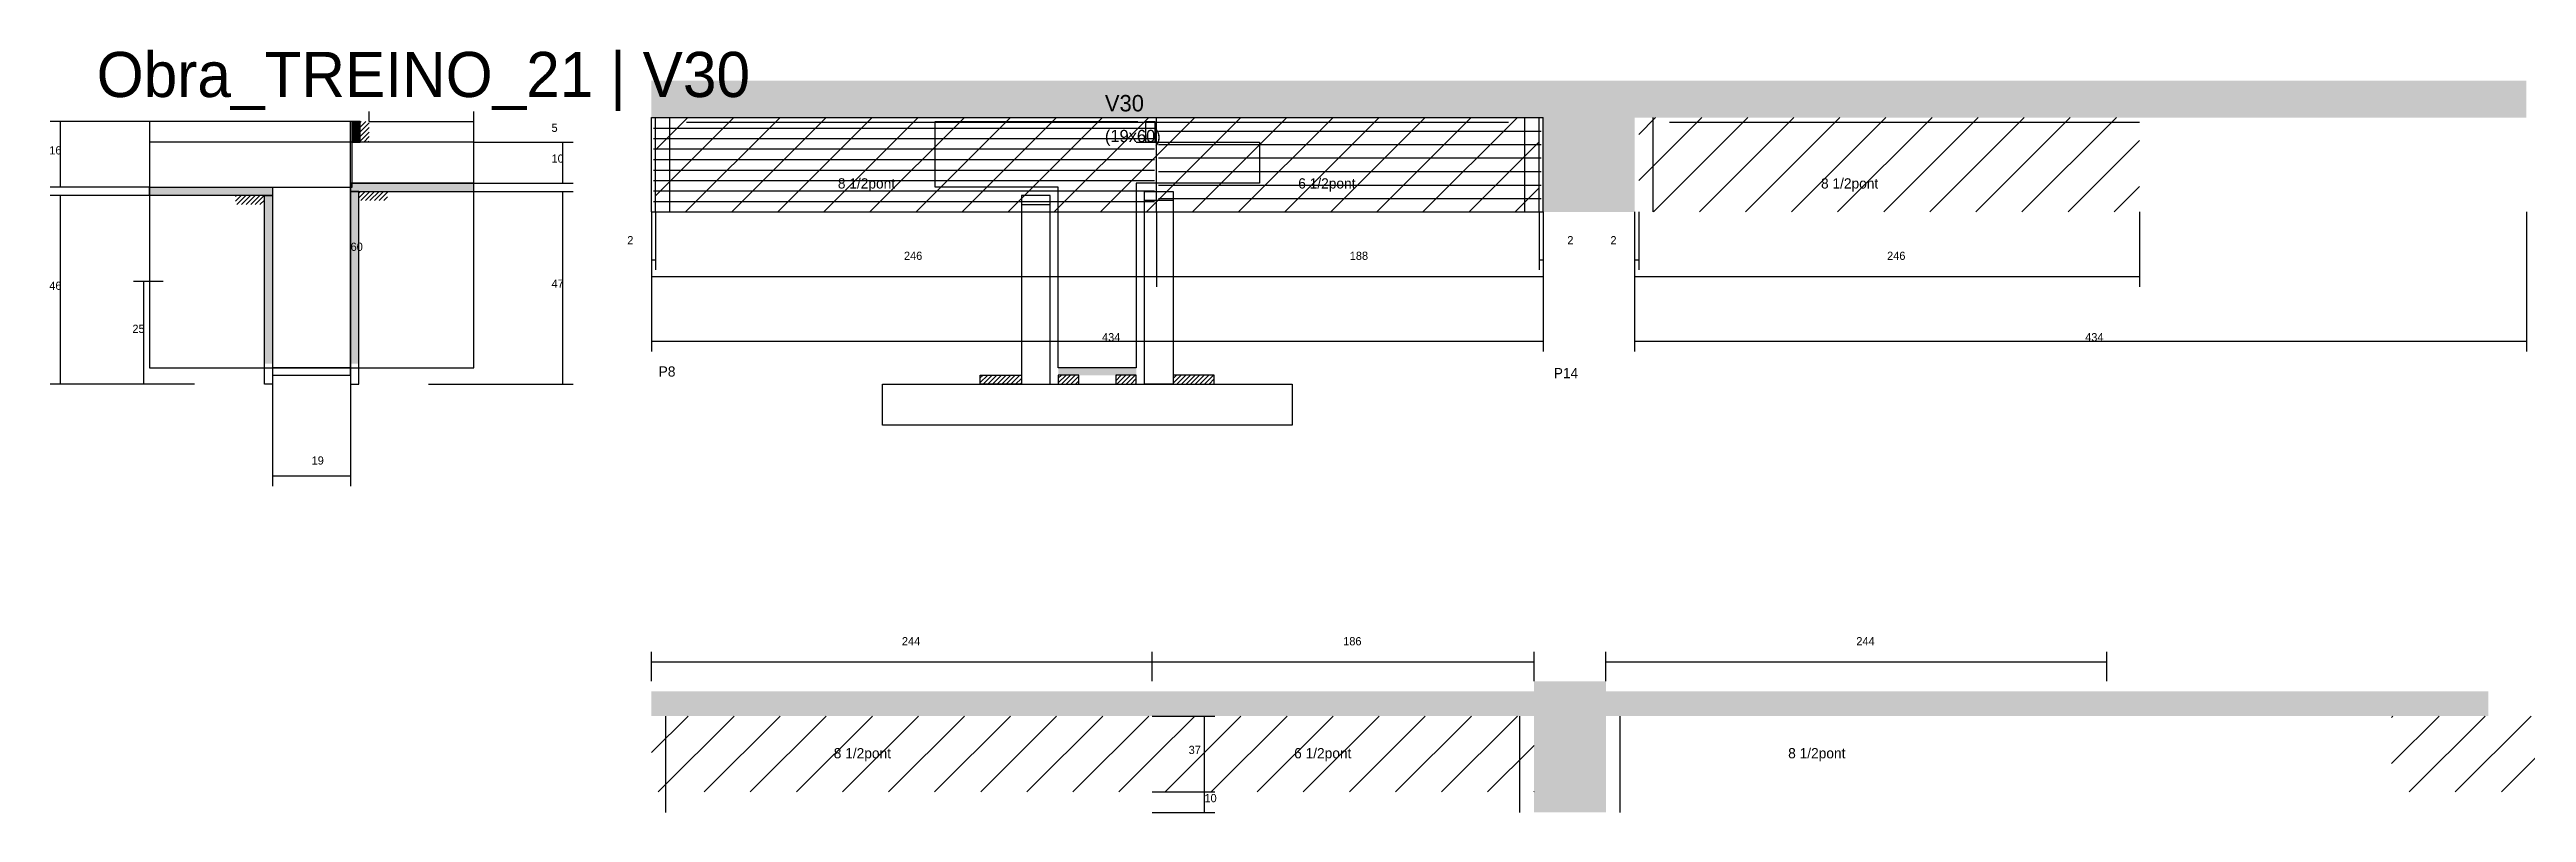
# Model space of a CAD drawing. Header units: metres. Extents: x -41 to 34800, y -36000 to 1848.
# Drawn here: x 23257 to 24464, y -22009 to -21637 of the extents above; entities that cross this region are included whole.
import ezdxf

# ---------------------------------------------------------------- set-up
doc = ezdxf.new("R2010")
doc.units = ezdxf.units.M
for name, color, linetype in [('CONCRETO', 251, 'Continuous'), ('COTA', 4, 'Continuous'), ('Cota Seção (2x)', 4, 'Continuous'), ('Hachura', 253, 'Continuous'), ('LABEL_ID', 3, 'Continuous'), ('Madeira', 126, 'Continuous'), ('NOMENCLATURA', 7, 'Continuous'), ('Painéis', 200, 'Continuous'), ('SARR_2.2x7', 40, 'Continuous'), ('Texto Seção', 7, 'Continuous')]:
    doc.layers.add(name, color=color, linetype=linetype)

msp = doc.modelspace()

# ---------------------------------------------------------------- texts
at = {"layer": 'COTA'}
for s, p in [('5', (23501.6, -21677)), ('16', (23256.9, -21688)), ('10', (23501.6, -21692)), ('2', (23538.5, -21731.8)), ('2', (23996.5, -21731.8)), ('2', (24017.5, -21731.8)), ('246', (23673.3, -21739.4)), ('188', (23890.5, -21739.4)), ('246', (24152.3, -21739.4)), ('46', (23256.9, -21754)), ('47', (23501.6, -21753)), ('25', (23297.4, -21775)), ('434', (23769.8, -21779.1)), ('434', (24248.8, -21779.1)), ('19', (23384.7, -21839.2)), ('244', (23672.3, -21927.3)), ('186', (23887.3, -21927.3)), ('244', (24137.3, -21927.3)), ('37', (23812, -21980.3)), ('10', (23819.7, -22003.8))]:
    msp.add_text(s, height=4, dxfattribs=at).set_placement(p)
at = {"layer": 'Cota Seção (2x)'}
msp.add_text('60', height=4, dxfattribs=at).set_placement((23403.7, -21735))
at = {"layer": 'LABEL_ID'}
msp.add_text('Obra_TREINO_21 | V30', height=22, dxfattribs=at).set_placement((23280, -21660))
at = {"layer": 'NOMENCLATURA'}
for s, p in [('8 1/2pont', (23641.1, -21704.6)), ('6 1/2pont', (23865.4, -21704.6)), ('8 1/2pont', (24120.1, -21704.6)), ('P8', (23553.8, -21796.3)), ('P14', (23989.9, -21797.1)), ('8 1/2pont', (23639.1, -21982.4)), ('6 1/2pont', (23863.4, -21982.4)), ('8 1/2pont', (24104.1, -21982.4))]:
    msp.add_text(s, height=5, dxfattribs=at).set_placement(p)
at = {"layer": 'Texto Seção'}
for s, height, p in [('V30', 8, (23771.2, -21667)), ('(19x60)', 6, (23771.2, -21682))]:
    msp.add_text(s, height=height, dxfattribs=at).set_placement(p)

# ---------------------------------------------------------------- hatches: boundary and pattern name
at = {"layer": 'COTA'}
h = msp.add_hatch(dxfattribs=at)
h.set_pattern_fill('AR-CONC', scale=0.03)
h.paths.add_polyline_path([(24029.3, -21716), (24029.3, -21670), (24463.8, -21670), (24463.8, -21652), (23550.3, -21652), (23550.3, -21670), (23984.8, -21670), (23984.8, -21716)])
h = msp.add_hatch(dxfattribs=at)
h.set_pattern_fill('AR-CONC', scale=0.03)
h.paths.add_polyline_path([(23980.3, -22008.8), (24015.3, -22008.8), (24015.3, -21961.8), (24445.3, -21961.8), (24445.3, -21949.8), (24015.3, -21949.8), (24015.3, -21944.8), (23980.3, -21944.8), (23980.3, -21949.8), (23550.3, -21949.8), (23550.3, -21961.8), (23980.3, -21961.8)])
at = {"layer": 'Hachura'}
h = msp.add_hatch(color=8, dxfattribs=at)
h.dxf.hatch_style = 1
h.paths.add_polyline_path([(23408.4, -21672), (23404.4, -21672), (23404.4, -21672), (23404.4, -21682), (23404.4, -21682), (23408.4, -21682), (23408.4, -21682), (23408.4, -21672)])
h = msp.add_hatch(dxfattribs=at)
h.set_pattern_fill('ANSI31', scale=0.5)
h.paths.add_polyline_path([(23408.4, -21672), (23412.8, -21672), (23412.8, -21672), (23412.8, -21682), (23412.8, -21682), (23408.4, -21682), (23408.4, -21682), (23408.4, -21672)])
h = msp.add_hatch(dxfattribs=at)
h.set_pattern_fill('ANSI31', scale=5)
h.paths.add_polyline_path([(23552.3, -21670), (23552.3, -21716), (23796.3, -21716), (23796.3, -21670)])
h = msp.add_hatch(dxfattribs=at)
h.set_pattern_fill('ANSI31', scale=5)
h.paths.add_polyline_path([(23982.8, -21716), (23982.8, -21670), (23796.3, -21670), (23796.3, -21716)])
h = msp.add_hatch(dxfattribs=at)
h.set_pattern_fill('ANSI31', scale=5)
h.paths.add_polyline_path([(24275.3, -21716), (24275.3, -21670), (24031.3, -21670), (24031.3, -21716)])
h = msp.add_hatch(color=8, dxfattribs=at)
h.dxf.hatch_style = 1
h.paths.add_polyline_path([(23305.7, -21708), (23305.7, -21704), (23305.7, -21704), (23365.7, -21704), (23365.7, -21704), (23365.7, -21708), (23365.7, -21708), (23305.7, -21708)])
h = msp.add_hatch(dxfattribs=at)
h.set_pattern_fill('ANSI31', scale=0.5)
h.paths.add_polyline_path([(23347.7, -21708), (23347.7, -21712.4), (23347.7, -21712.4), (23361.7, -21712.4), (23361.7, -21712.4), (23361.7, -21708), (23361.7, -21708), (23347.7, -21708)])
h = msp.add_hatch(color=8, dxfattribs=at)
h.dxf.hatch_style = 1
h.paths.add_polyline_path([(23361.7, -21708), (23365.7, -21708), (23365.7, -21708), (23365.7, -21790), (23365.7, -21790), (23361.7, -21790), (23361.7, -21790), (23361.7, -21708)])
h = msp.add_hatch(color=8, dxfattribs=at)
h.dxf.hatch_style = 1
h.paths.add_polyline_path([(23463.7, -21706), (23463.7, -21702), (23463.7, -21702), (23403.7, -21702), (23403.7, -21702), (23403.7, -21706), (23403.7, -21706), (23463.7, -21706)])
h = msp.add_hatch(color=8, dxfattribs=at)
h.dxf.hatch_style = 1
h.paths.add_polyline_path([(23407.7, -21706), (23403.7, -21706), (23403.7, -21706), (23403.7, -21790), (23403.7, -21790), (23407.7, -21790), (23407.7, -21790), (23407.7, -21706)])
h = msp.add_hatch(dxfattribs=at)
h.set_pattern_fill('ANSI31', scale=0.5)
h.paths.add_polyline_path([(23421.7, -21706), (23421.7, -21710.4), (23421.7, -21710.4), (23407.7, -21710.4), (23407.7, -21710.4), (23407.7, -21706), (23407.7, -21706), (23421.7, -21706)])
h = msp.add_hatch(color=8, dxfattribs=at)
h.dxf.hatch_style = 1
h.paths.add_polyline_path([(23786.5, -21795.6), (23786.5, -21792), (23786.5, -21792), (23748.5, -21792), (23748.5, -21792), (23748.5, -21795.6), (23748.5, -21795.6), (23786.5, -21795.6)])
h = msp.add_hatch(dxfattribs=at)
h.set_pattern_fill('ANSI31', scale=0.5)
h.paths.add_polyline_path([(23710.5, -21800), (23710.5, -21795.6), (23710.5, -21795.6), (23730.5, -21795.6), (23730.5, -21795.6), (23730.5, -21800), (23730.5, -21800), (23710.5, -21800)])
h = msp.add_hatch(dxfattribs=at)
h.set_pattern_fill('ANSI31', scale=0.5)
h.paths.add_polyline_path([(23758.5, -21800), (23758.5, -21795.6), (23758.5, -21795.6), (23748.5, -21795.6), (23748.5, -21795.6), (23748.5, -21800), (23748.5, -21800), (23758.5, -21800)])
h = msp.add_hatch(dxfattribs=at)
h.set_pattern_fill('ANSI31', scale=0.5)
h.paths.add_polyline_path([(23786.5, -21800), (23786.5, -21795.6), (23786.5, -21795.6), (23776.5, -21795.6), (23776.5, -21795.6), (23776.5, -21800), (23776.5, -21800), (23786.5, -21800)])
h = msp.add_hatch(dxfattribs=at)
h.set_pattern_fill('ANSI31', scale=0.5)
h.paths.add_polyline_path([(23824.5, -21800), (23824.5, -21795.6), (23824.5, -21795.6), (23804.5, -21795.6), (23804.5, -21795.6), (23804.5, -21800), (23804.5, -21800), (23824.5, -21800)])
h = msp.add_hatch(dxfattribs=at)
h.set_pattern_fill('ANSI31', scale=5)
h.paths.add_polyline_path([(23794.3, -21998.8), (23794.3, -21961.8), (23550.3, -21961.8), (23550.3, -21998.8)])
h = msp.add_hatch(dxfattribs=at)
h.set_pattern_fill('ANSI31', scale=5)
h.paths.add_polyline_path([(23980.3, -21998.8), (23980.3, -21961.8), (23794.3, -21961.8), (23794.3, -21998.8)])
h = msp.add_hatch(dxfattribs=at)
h.set_pattern_fill('ANSI31', scale=5)
h.paths.add_polyline_path([(24398.1, -21961.8), (24398.1, -21998.8), (24642.1, -21998.8), (24642.1, -21961.8)])

# ---------------------------------------------------------------- linework, layer by layer
at = {"layer": 'CONCRETO'}
for points in [[(23305.7, -21704), (23404.4, -21704), (23404.4, -21672), (23305.7, -21672)], [(23305.7, -21792), (23463.7, -21792), (23463.7, -21682), (23305.7, -21682)]]:
    msp.add_lwpolyline(points, close=True, dxfattribs=at)
for points in [[(23688.5, -21704), (23688.5, -21672), (23787.2, -21672)], [(23786.5, -21682), (23846.5, -21682), (23846.5, -21702), (23786.5, -21702), (23786.5, -21792), (23748.5, -21792), (23748.5, -21704), (23688.5, -21704)]]:
    msp.add_lwpolyline(points, dxfattribs=at)
at = {"layer": 'COTA'}
for p, q in [((23305.7, -21672), (23257.4, -21672)), ((23262.4, -21704), (23262.4, -21672)), ((23412.8, -21672), (23412.8, -21667)), ((23412.8, -21672), (23463.7, -21672)), ((23463.7, -21682), (23463.7, -21667)), ((23463.7, -21682), (23512.1, -21682)), ((23507.1, -21702), (23507.1, -21682)), ((23305.7, -21704), (23257.4, -21704)), ((23305.7, -21708), (23257.4, -21708)), ((23262.4, -21800), (23262.4, -21708)), ((23463.7, -21702), (23512.1, -21702)), ((23463.7, -21706), (23512.1, -21706)), ((23507.1, -21800), (23507.1, -21706)), ((23550.3, -21716), (23550.3, -21752.5)), ((23550.3, -21716), (23550.3, -21784.1)), ((23550.3, -21716), (23550.3, -21744.3)), ((23552.3, -21716), (23552.3, -21744.3)), ((23796.3, -21716), (23796.3, -21752.5)), ((23796.3, -21716), (23796.3, -21752.5)), ((23982.8, -21716), (23982.8, -21744.3)), ((23984.8, -21716), (23984.8, -21752.5)), ((23984.8, -21716), (23984.8, -21784.1)), ((23984.8, -21716), (23984.8, -21744.3)), ((24029.3, -21716), (24029.3, -21752.5)), ((24029.3, -21716), (24029.3, -21784.1)), ((24029.3, -21716), (24029.3, -21744.3)), ((24031.3, -21716), (24031.3, -21744.3)), ((24275.3, -21716), (24275.3, -21752.5)), ((24463.8, -21716), (24463.8, -21784.1)), ((23550.3, -21739.3), (23552.3, -21739.3)), ((23982.8, -21739.3), (23984.8, -21739.3)), ((24029.3, -21739.3), (24031.3, -21739.3)), ((23312.4, -21750), (23297.9, -21750)), ((23302.9, -21800), (23302.9, -21750)), ((23550.3, -21747.5), (23796.3, -21747.5)), ((23796.3, -21747.5), (23984.8, -21747.5)), ((24029.3, -21747.5), (24275.3, -21747.5)), ((23550.3, -21779.1), (23984.8, -21779.1)), ((24029.3, -21779.1), (24463.8, -21779.1)), ((23327.7, -21800), (23257.4, -21800)), ((23327.7, -21800), (23297.9, -21800)), ((23365.7, -21800), (23365.7, -21849.7)), ((23403.7, -21800), (23403.7, -21849.7)), ((23441.7, -21800), (23512.1, -21800)), ((23365.7, -21844.7), (23403.7, -21844.7)), ((23550.3, -21944.8), (23550.3, -21930.4)), ((23550.3, -21935.4), (23794.3, -21935.4)), ((23794.3, -21944.8), (23794.3, -21930.4)), ((23794.3, -21944.8), (23794.3, -21930.4)), ((23794.3, -21935.4), (23980.3, -21935.4)), ((23980.3, -21944.8), (23980.3, -21930.4)), ((24015.3, -21944.8), (24015.3, -21930.4)), ((24015.3, -21935.4), (24259.3, -21935.4)), ((24259.3, -21944.8), (24259.3, -21930.4)), ((23794.3, -21961.8), (23824.7, -21961.8)), ((23819.7, -21998.8), (23819.7, -21961.8)), ((23794.3, -21998.8), (23824.7, -21998.8)), ((23794.3, -21998.8), (23824.7, -21998.8)), ((23819.7, -22008.8), (23819.7, -21998.8)), ((23794.3, -22008.8), (23824.7, -22008.8))]:
    msp.add_line(p, q, dxfattribs=at)
at = {"layer": 'Cota Seção (2x)'}
for p, q in [((23404, -21672), (23398.7, -21672)), ((23403.7, -21792), (23403.7, -21672)), ((23404, -21792), (23398.7, -21792))]:
    msp.add_line(p, q, dxfattribs=at)
at = {"layer": 'Madeira'}
for points in [[(23791.2, -21672), (23795.6, -21672), (23795.6, -21682), (23791.2, -21682)], [(23730.5, -21708), (23730.5, -21712.4), (23744.5, -21712.4), (23744.5, -21708)], [(23730.5, -21800), (23744.5, -21800), (23744.5, -21708), (23730.5, -21708)], [(23804.5, -21706), (23804.5, -21710.4), (23790.5, -21710.4), (23790.5, -21706)], [(23804.5, -21800), (23790.5, -21800), (23790.5, -21706), (23804.5, -21706)], [(23862.4, -21820), (23662.8, -21820), (23662.8, -21800), (23862.4, -21800)], [(23710.5, -21800), (23710.5, -21795.6), (23730.5, -21795.6), (23730.5, -21800)], [(23758.5, -21800), (23758.5, -21795.6), (23748.5, -21795.6), (23748.5, -21800)], [(23786.5, -21800), (23786.5, -21795.6), (23776.5, -21795.6), (23776.5, -21800)], [(23824.5, -21800), (23824.5, -21795.6), (23804.5, -21795.6), (23804.5, -21800)]]:
    msp.add_lwpolyline(points, close=True, dxfattribs=at)
at = {"layer": 'Painéis'}
for p, q in [((23550.3, -21670), (23984.8, -21670)), ((23550.3, -21716), (23550.3, -21670)), ((23552.3, -21716), (23552.3, -21670)), ((23796.3, -21716), (23796.3, -21670)), ((23982.8, -21716), (23982.8, -21670)), ((23984.8, -21716), (23984.8, -21670)), ((23305.7, -21704), (23365.7, -21704)), ((23403.7, -21702), (23463.7, -21702)), ((23550.3, -21716), (23984.8, -21716))]:
    msp.add_line(p, q, dxfattribs=at)
for points in [[(23408.4, -21672), (23404.4, -21672), (23404.4, -21682), (23408.4, -21682)], [(23305.7, -21708), (23305.7, -21704), (23365.7, -21704), (23365.7, -21708)], [(23361.7, -21708), (23365.7, -21708), (23365.7, -21800), (23361.7, -21800)], [(23463.7, -21706), (23463.7, -21702), (23403.7, -21702), (23403.7, -21706)], [(23407.7, -21706), (23403.7, -21706), (23403.7, -21800), (23407.7, -21800)], [(23403.7, -21795.6), (23403.7, -21792), (23365.7, -21792), (23365.7, -21795.6)]]:
    msp.add_lwpolyline(points, close=True, dxfattribs=at)
at = {"layer": 'SARR_2.2x7'}
for p, q in [((23559.3, -21716), (23559.3, -21670)), ((23567.3, -21672.2), (23796.3, -21672.2)), ((23796.3, -21672.2), (23967.8, -21672.2)), ((23975.8, -21716), (23975.8, -21670)), ((24038.3, -21716), (24038.3, -21670)), ((24046.3, -21672.2), (24275.3, -21672.2)), ((23551.3, -21675.1), (23795.3, -21675.1)), ((23551.3, -21680.2), (23795.3, -21680.2)), ((23551.3, -21685.3), (23795.3, -21685.3)), ((23797.3, -21676.6), (23983.8, -21676.6)), ((23797.3, -21683.1), (23983.8, -21683.1)), ((23551.3, -21690.4), (23795.3, -21690.4)), ((23551.3, -21695.6), (23795.3, -21695.6)), ((23797.3, -21689.7), (23983.8, -21689.7)), ((23797.3, -21696.3), (23983.8, -21696.3)), ((23551.3, -21700.7), (23795.3, -21700.7)), ((23551.3, -21705.8), (23795.3, -21705.8)), ((23797.3, -21702.9), (23983.8, -21702.9)), ((23797.3, -21709.4), (23983.8, -21709.4)), ((23551.3, -21710.9), (23795.3, -21710.9)), ((23557.3, -22008.8), (23557.3, -21961.8)), ((23973.3, -22008.8), (23973.3, -21961.8)), ((24022.3, -22008.8), (24022.3, -21961.8))]:
    msp.add_line(p, q, dxfattribs=at)

msp.set_redraw_order([(e.dxf.handle, doc.entitydb.next_handle()) for e in msp.query("TEXT MTEXT ATTDEF DIMENSION ARC_DIMENSION")])  # texts and dimensions are drawn at this point

doc.saveas('drawing.dxf')
